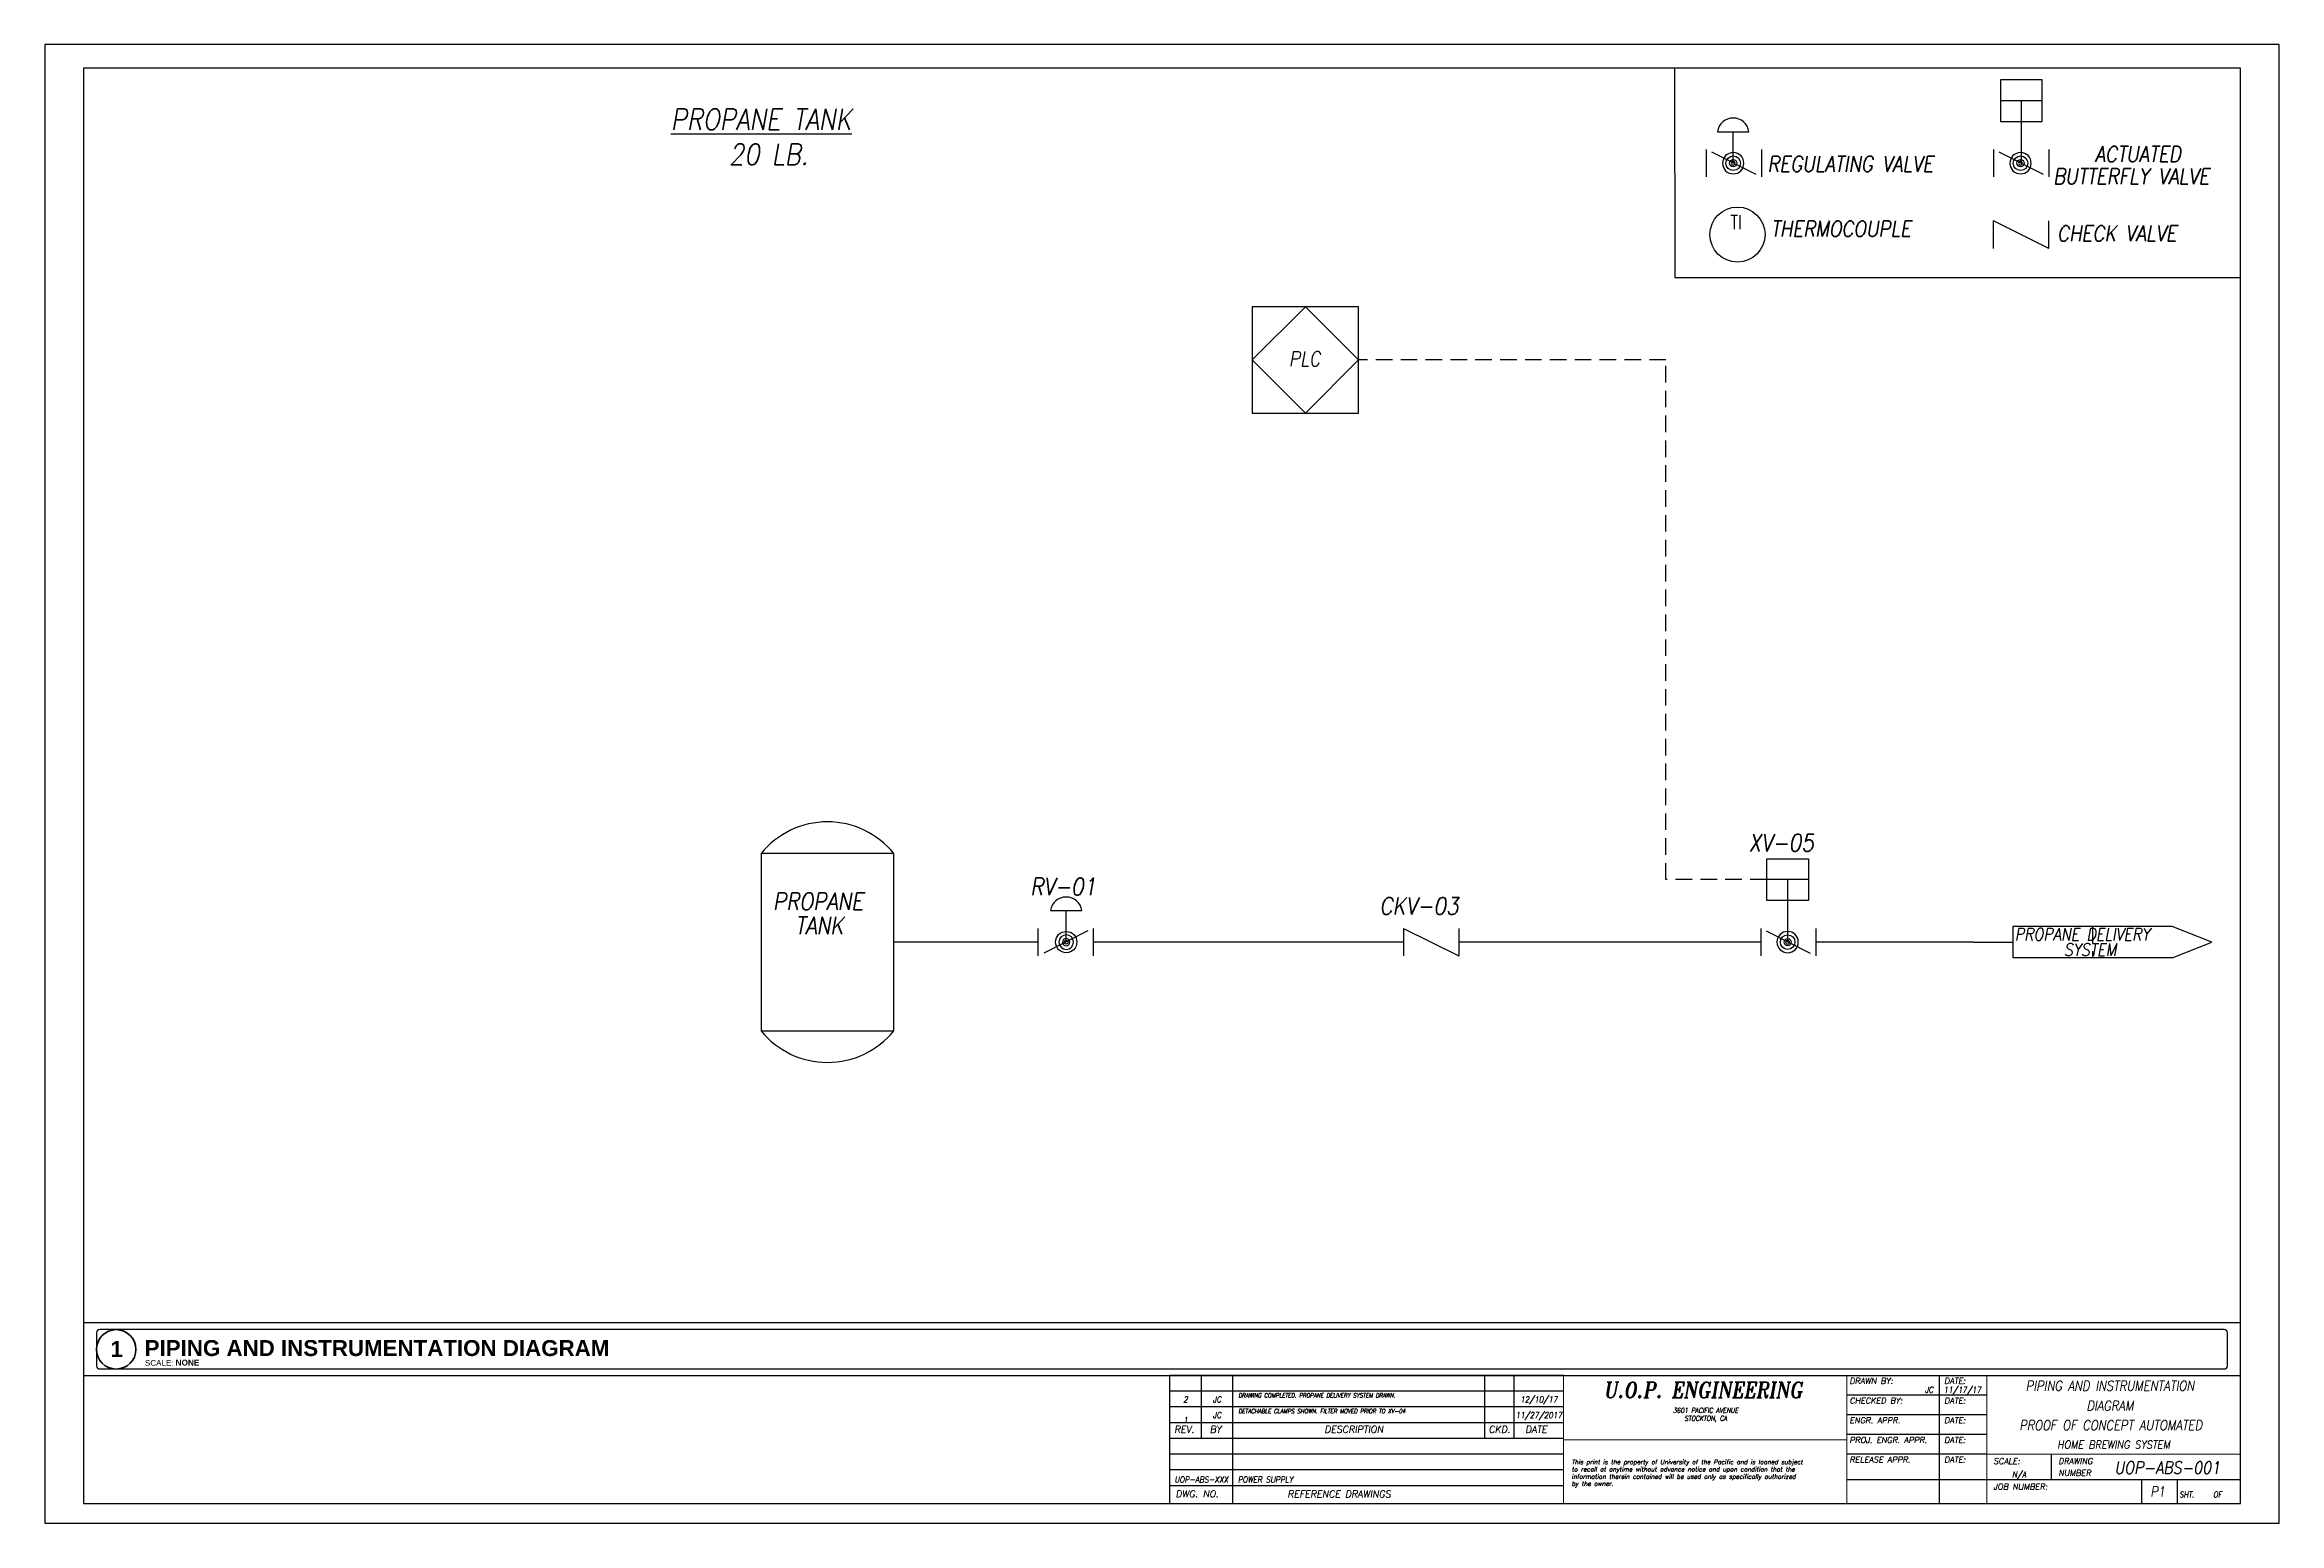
# Paper-space layout 'PROPANE SYS.' of a CAD drawing. Extents: x 0.7 to 34.5, y 0.2 to 22.5.
import ezdxf
from ezdxf.enums import TextEntityAlignment as Align

# ---------------------------------------------------------------- set-up
doc = ezdxf.new("R2010")
doc.units = 0
doc.header["$MEASUREMENT"] = 0
doc.linetypes.add('HIDDEN', pattern=[0.375, 0.25, -0.125])
doc.layers.get('Defpoints').update_dxf_attribs({"color": 247})
for name, color, linetype in [('BORDER', 6, 'Continuous'), ('LEADER', 7, 'Continuous'), ('LEGEND LINES', 7, 'Continuous'), ('P-E-WINE', 234, 'Continuous'), ('P-WINE', 202, 'Continuous'), ('PL', 202, 'Continuous'), ('PLC LINES', 102, 'Continuous'), ('PROPANE TANK', 142, 'Continuous'), ('TEXT', 7, 'Continuous'), ('TRUCK WASH - E - PW', 250, 'Continuous'), ('VALVE', 7, 'Continuous')]:
    doc.layers.add(name, color=color, linetype=linetype)
doc.styles.add('ROMANT', font='romant', dxfattribs={"width": 0.8579})
doc.styles.get("Standard").update_dxf_attribs({"font": 'arial.ttf'})
doc.styles.add('TLARGE', font='romans', dxfattribs={"width": 0.9, "oblique": 10, "height": 0.1875})
doc.styles.add('TLMEDIUM', font='romans', dxfattribs={"width": 0.85, "oblique": 10, "height": 0.15625})
doc.styles.add('TLSMALL', font='romans', dxfattribs={"width": 0.9, "oblique": 10, "height": 0.09375})
doc.styles.add('TMEDIUM', font='romans', dxfattribs={"width": 0.9, "oblique": 10, "height": 0.125})
doc.styles.add('TSMALL', font='romans', dxfattribs={"width": 0.9, "oblique": 10, "height": 0.09375})
doc.styles.add('TSSMALL', font='romans', dxfattribs={"width": 0.9, "oblique": 10, "height": 0.078125})
doc.styles.add('TXSMALL', font='romans.shx', dxfattribs={"width": 0.9, "oblique": 10, "height": 0.07})
doc.styles.add('txt', font='romans.shx', dxfattribs={"height": 0.09375})

# ---------------------------------------------------------------- blocks, each defined once
blk = doc.blocks.new('Family - TPH View Title_0-135406-FIRST LEVEL FLOOR PLAN')
at = {"lineweight": 120}
blk.add_circle((0.312, 0.312), 0.313, dxfattribs=at)
at = {"lineweight": 15, "insert": (0.767, 0.143), "char_height": 0.09221, "width": 0.54562, "attachment_point": 1, "line_spacing_factor": 0.938532}
blk.add_mtext('\\fArial|b0|i0|c0|p34|;SCALE:', dxfattribs=at)
blk = doc.blocks.new('TITL-BLK')
for p, q in [((-10.75, 2.031), (-17, 2.031)), ((-17, 1.031), (-17, 2.031)), ((-10.75, 1.781), (-17, 1.781)), ((-16.5, 1.031), (-16.5, 2.031)), ((-16, 1.031), (-16, 2.031)), ((-12, 1.031), (-12, 2.031)), ((-11.531, 1.031), (-11.531, 2.031)), ((-4.781, 0), (-4.781, 2.031)), ((-10.75, 1.531), (-17, 1.531)), ((-4.031, 1.719), (-6.25, 1.719)), ((-10.75, 1.281), (-17, 1.281)), ((-4.031, 1.406), (-6.25, 1.406)), ((-4.031, 1.094), (-6.25, 1.094)), ((-10.75, 1.031), (-17, 1.031)), ((-17, 0), (-17, 1.031)), ((-10.75, 0.781), (-17, 0.781)), ((-16, 0), (-16, 1.031)), ((-4.031, 0.781), (-6.25, 0.781)), ((-3, 0.375), (-3, 0.781)), ((-10.75, 0.531), (-17, 0.531)), ((0, 0.375), (-6.25, 0.375)), ((-1.568, 0), (-1.568, 0.375)), ((-1, 0), (-1, 0.375)), ((-10.75, 0.281), (-17, 0.281))]:
    blk.add_line(p, q)
at = {"color": 210, "const_width": 0.0156}
for points in [[(-10.75, 2.031), (-6.25, 2.031)], [(-10.75, 0), (-10.75, 2.031)], [(-6.25, 2.031), (0, 2.031)], [(-6.25, 2.031), (-6.25, 0)], [(-4.031, 2.031), (-4.031, 0)], [(-10.75, 1.012), (-6.25, 1.012)], [(-4.031, 0.781), (0, 0.781)]]:
    blk.add_lwpolyline(points, dxfattribs=at)
at = {"style": 'TLSMALL', "oblique": 10}
for s, height, p in [('DRAWN BY:', 0.0938, (-6.208, 1.898)), ('DATE:', 0.0938, (-4.706, 1.898)), ('CHECKED BY:', 0.09375, (-6.208, 1.585)), ('DATE:', 0.0938, (-4.706, 1.585)), ('REV.', 0.1094, (-16.932, 1.121)), ('BY', 0.1094, (-16.366, 1.121)), ('DESCRIPTION', 0.1094, (-14.546, 1.121)), ('CKD.', 0.1094, (-11.94, 1.121)), ('DATE', 0.1094, (-11.358, 1.121)), ('ENGR. APPR.', 0.09375, (-6.208, 1.273)), ('DATE:', 0.0938, (-4.706, 1.273)), ('PROJ. ENGR. APPR.', 0.09375, (-6.208, 0.96)), ('RELEASE APPR.', 0.09375, (-6.208, 0.648)), ('DATE:', 0.0938, (-4.706, 0.96)), ('DATE:', 0.0938, (-4.706, 0.648)), ('SCALE:', 0.0938, (-3.925, 0.625)), ('DRAWING', 0.0938, (-2.893, 0.625)), ('information therein contained will be used only as specifically authorized', 0.07116, (-10.62, 0.392)), ('to recall at anytime without advance notice and upon condition that the', 0.07116, (-10.62, 0.507)), ('This print is the property of University of the Pacific and is loaned subject', 0.07116, (-10.62, 0.622)), ('NUMBER', 0.0938, (-2.893, 0.438)), ('DWG. NO.', 0.1094, (-16.91, 0.097)), ('REFERENCE DRAWINGS', 0.1094, (-15.133, 0.095)), ('by the owner.', 0.07116, (-10.62, 0.277)), ('JOB NUMBER:', 0.09375, (-3.925, 0.219))]:
    blk.add_text(s, height=height, dxfattribs=at).set_placement(p)
at = {"style": 'TLSMALL', "oblique": 10, "width": 0.85}
for s, p in [('SHT.', (-0.972, 0.094)), ('OF', (-0.436, 0.094))]:
    blk.add_text(s, height=0.0938, dxfattribs=at).set_placement(p)
at = {"style": 'TSMALL', "oblique": 10, "width": 0.9, "flags": 8}
for tag, p in [('REV-C', (-16.75, 1.828)), ('REV-C-BY', (-16.25, 1.828)), ('REV-C-CHKD', (-11.766, 1.828)), ('REV-C-DATE', (-11.141, 1.828)), ('REV-B', (-16.75, 1.578)), ('REV-A', (-16.75, 1.328)), ('REV-B-BY', (-16.25, 1.578)), ('REV-A-BY', (-16.25, 1.328)), ('REV-B-CHKD', (-11.766, 1.578)), ('REV-A-CHKD', (-11.766, 1.328)), ('REV-B-DATE', (-11.141, 1.578)), ('REV-A-DATE', (-11.141, 1.328))]:
    blk.add_attdef(tag, text='', height=0.0938, dxfattribs=at).set_placement(p, align=Align.BOTTOM_CENTER)
at = {"oblique": 10, "width": 0.9, "flags": 8}
for tag, p, height, style in [('REV-C-DESC', (-15.912, 1.931), 0.07, 'TXSMALL'), ('REV-C-DESC', (-15.912, 1.818), 0.07, 'TXSMALL'), ('REV-C-DESC', (-15.912, 1.858), 0.0938, 'TSMALL'), ('REV-B-DESC', (-15.912, 1.681), 0.07, 'TXSMALL'), ('REV-B-DESC', (-15.912, 1.568), 0.07, 'TXSMALL'), ('REV-A-DESC', (-15.912, 1.431), 0.07, 'TXSMALL'), ('REV-B-DESC', (-15.912, 1.608), 0.0938, 'TSMALL'), ('REV-A-DESC', (-15.912, 1.358), 0.0938, 'TSMALL'), ('REV-A-DESC', (-15.912, 1.318), 0.07, 'TXSMALL'), ('REF-#3-TITLE', (-15.923, 0.832), 0.0938, 'TSMALL'), ('REF-#3-TITLE', (-15.912, 0.931), 0.07, 'TXSMALL'), ('REF-#3-TITLE', (-15.912, 0.818), 0.07, 'TXSMALL'), ('REF-#2-TITLE', (-15.912, 0.681), 0.07, 'TXSMALL'), ('REF-#2-TITLE', (-15.923, 0.582), 0.0938, 'TSMALL'), ('REF-#1-TITLE', (-15.923, 0.332), 0.0938, 'TSMALL'), ('REF-#2-TITLE', (-15.912, 0.568), 0.07, 'TXSMALL'), ('REF-#1-TITLE', (-15.912, 0.431), 0.07, 'TXSMALL'), ('REF-#1-TITLE', (-15.912, 0.318), 0.07, 'TXSMALL')]:
    blk.add_attdef(tag, p, '', height=height, dxfattribs=dict(at, style=style))
at = {"color": 210, "oblique": 10, "flags": 8}
for tag, height, style, width, p in [('UOPBLOCK', 0.25, 'ROMANT', 0.8579, (-8.336, 1.748)), ('TITLE-LINE#1', 0.156, 'TLMEDIUM', 0.85, (-2.016, 1.738)), ('UOPBLOCK', 0.25, 'ROMANT', 0.8579, (-8.332, 1.445)), ('STREET-ADDRESS', 0.0781, 'TSSMALL', 0.9, (-8.293, 1.298)), ('CITY,STATE,ZIP', 0.0781, 'TSSMALL', 0.9, (-8.302, 1.125)), ('DRAWING#', 0.188, 'TLARGE', 0.9, (-1.136, 0.448)), ('JOB#', 0.188, 'TLARGE', 0.9, (-2.205, 0.093)), ('SHEET-SEQUENCE', 0.188, 'TLARGE', 0.9, (-1.301, 0.093))]:
    blk.add_attdef(tag, text='', height=height, dxfattribs=dict(at, style=style, width=width)).set_placement(p, align=Align.CENTER)
at = {"style": 'TSMALL', "oblique": 10, "width": 0.9, "flags": 8}
for tag, p in [('DRAWN-BY', (-4.877, 1.757)), ('DRG-CHKD-BY', (-4.877, 1.444)), ('ENGR-APPR-BY', (-4.877, 1.132)), ('PROJ.-ENGR-APPR-BY', (-4.877, 0.819)), ('RELEASE-APPR-BY', (-4.877, 0.413))]:
    blk.add_attdef(tag, text='', height=0.0938, dxfattribs=at).set_placement(p, align=Align.RIGHT)
for tag, p in [('DRAWING-DATE', (-4.417, 1.757)), ('CHKD-DATE', (-4.417, 1.445)), ('ENGR-APPR-DATE', (-4.417, 1.132)), ('REF-#3', (-16.5, 0.832)), ('PROJ-ENGR-APPR-DATE', (-4.417, 0.82)), ('REF-#2', (-16.5, 0.582)), ('REF-#1', (-16.5, 0.332)), ('RELEASE-APPR-DATE', (-4.417, 0.413)), ('SCALE', (-3.516, 0.413)), ('SHEET#', (-0.577, 0.094)), ('TOTAL-SHEETS', (-0.146, 0.094))]:
    blk.add_attdef(tag, text='', height=0.0938, dxfattribs=at).set_placement(p, align=Align.CENTER)
blk = doc.blocks.new('4')
at = {"layer": 'LEADER', "linetype": 'Continuous'}
for p, q in [((-0.125, 0.062), (-0.125, -0.062)), ((-0.101, 0.051), (0.099, -0.05)), ((0.125, 0.062), (0.125, -0.062))]:
    blk.add_line(p, q, dxfattribs=at)
for radius in [0.0331, 0.0162]:
    blk.add_circle((-0.003, 0), radius, dxfattribs=at)
for major_axis in [(0.0484, 0), (-0.00875, 0)]:
    blk.add_ellipse((-0.003, 0), major_axis=major_axis, ratio=1, start_param=0, end_param=6.283175, dxfattribs=at)
blk = doc.blocks.new('*U26')
at = {"layer": 'LEADER', "linetype": 'Continuous'}
for p, q in [((-0.125, 0.375), (0.125, 0.375)), ((0, 0.375), (0, 0.25)), ((0, 0.25), (0, 0))]:
    blk.add_line(p, q, dxfattribs=at)
blk.add_lwpolyline([(-0.125, 0.5), (-0.125, 0.25), (0.125, 0.25), (0.125, 0.5)], close=True, dxfattribs=at)
blk = doc.blocks.new('PLC')
at = {"layer": 'P-WINE'}
for p, q in [((0, 0.75), (0, -0.75)), ((1.5, 0.75), (0, 0.75)), ((0.75, 0.75), (0, 0)), ((1.5, 0), (0.75, 0.75)), ((1.5, -0.75), (1.5, 0.75)), ((0, 0), (0.75, -0.75)), ((0.75, -0.75), (1.5, 0)), ((0, -0.75), (1.5, -0.75))]:
    blk.add_line(p, q, dxfattribs=at)
blk = doc.blocks.new('*U28')
at = {"layer": 'LEADER', "linetype": 'Continuous'}
for p, q in [((-0.125, 0.375), (0.125, 0.375)), ((0, 0.375), (0, 0.25)), ((0, 0.25), (0, 0))]:
    blk.add_line(p, q, dxfattribs=at)
blk.add_lwpolyline([(-0.125, 0.5), (-0.125, 0.25), (0.125, 0.25), (0.125, 0.5)], close=True, dxfattribs=at)
blk = doc.blocks.new('146')
at = {"linetype": 'Continuous'}
blk.add_circle((0, 0), 0.25, dxfattribs=at)
at = {"linetype": 'Continuous', "style": 'txt', "width": 0.799996}
for tag in ['TAG00', 'TAG10', 'TAG20', 'TAG30']:
    blk.add_attdef(tag, text='', height=0.125, dxfattribs=at).set_placement((0, 0), align=Align.CENTER)

psp = doc.layouts.new('PROPANE SYS.')

# ---------------------------------------------------------------- linework, layer by layer
psp.add_line((9.682, 2.379), (15.641, 2.379))
at = {"layer": 'BORDER'}
for p, q in [((1.332, 22.103), (1.332, 0.451)), ((33.87, 22.103), (1.332, 22.103)), ((33.87, 0.451), (33.87, 22.103)), ((1.332, 0.451), (33.87, 0.451))]:
    psp.add_line(p, q, dxfattribs=at)
at = {"layer": 'Defpoints'}
psp.add_lwpolyline([(34.454, 22.457), (0.748, 22.457), (0.748, 0.151), (34.454, 0.151)], close=True, dxfattribs=at)
at = {"layer": 'LEADER', "linetype": 'Continuous'}
for p, q in [((30.145, 19.384), (30.145, 19.8)), ((30.976, 19.384), (30.976, 19.8)), ((21.245, 9.126), (21.245, 8.71)), ((22.076, 9.126), (22.076, 8.71))]:
    psp.add_line(p, q, dxfattribs=at)
at = {"layer": 'LEADER'}
for p, q in [((30.976, 19.384), (30.145, 19.8)), ((21.245, 9.126), (22.076, 8.71))]:
    psp.add_line(p, q, dxfattribs=at)
at = {"layer": 'LEGEND LINES'}
psp.add_lwpolyline([(25.334, 22.103), (25.337, 18.943), (33.87, 18.943)], dxfattribs=at)
at = {"layer": 'PL'}
for p, q in [((15.73, 8.918), (13.557, 8.918)), ((16.147, 8.918), (16.146, 8.918)), ((21.245, 8.918), (16.561, 8.918)), ((26.632, 8.918), (22.076, 8.918)), ((29.84, 8.918), (27.464, 8.918)), ((29.84, 8.918), (30.434, 8.918))]:
    psp.add_line(p, q, dxfattribs=at)
at = {"layer": 'PLC LINES', "linetype": 'HIDDEN'}
psp.add_line((31.637, 9.155), (31.637, 8.68), dxfattribs=at)
psp.add_lwpolyline([(26.723, 9.861), (25.202, 9.861), (25.202, 17.702), (20.566, 17.702)], dxfattribs=at)
at = {"layer": 'PROPANE TANK'}
for p, q in [((13.557, 10.254), (11.553, 10.254)), ((11.553, 10.254), (11.553, 7.582)), ((13.557, 7.582), (13.557, 10.254)), ((11.553, 7.582), (13.557, 7.582))]:
    psp.add_line(p, q, dxfattribs=at)
for centre, start, end in [((12.555, 9.447), 38.8354, 141.1646), ((12.555, 8.389), 218.8354, 321.1646)]:
    psp.add_arc(centre, 1.286, start, end, dxfattribs=at)
at = {"layer": 'TEXT'}
psp.add_lwpolyline([(1.332, 2.38), (33.87, 2.38), (33.87, 3.173), (1.332, 3.173)], close=True, dxfattribs=at)
psp.add_lwpolyline([(1.578, 2.479), (33.624, 2.479, 0.41421), (33.672, 2.527), (33.672, 3.026, 0.414217), (33.624, 3.074), (1.578, 3.073, 0.41421), (1.531, 3.026), (1.531, 2.526, 0.414217)], format="xyb", close=True, dxfattribs=at)
at = {"layer": 'TRUCK WASH - E - PW'}
for p, q in [((32.84, 9.155), (30.434, 9.155)), ((30.434, 9.155), (30.434, 8.68)), ((33.434, 8.918), (32.84, 9.155)), ((32.84, 8.68), (33.434, 8.918)), ((32.84, 8.68), (30.434, 8.68))]:
    psp.add_line(p, q, dxfattribs=at)
at = {"layer": 'VALVE'}
for p, q in [((25.979, 21.144), (26.454, 21.144)), ((26.217, 20.669), (26.217, 21.144)), ((15.918, 9.393), (16.393, 9.393)), ((16.155, 8.918), (16.155, 9.393))]:
    psp.add_line(p, q, dxfattribs=at)
for centre in [(26.217, 21.11), (16.155, 9.359)]:
    psp.add_arc(centre, 0.24, 8.1103, 171.8897, dxfattribs=at)

# ---------------------------------------------------------------- block references
at = {"layer": 'LEADER', "linetype": 'Continuous'}
ref = psp.add_blockref('146', (26.281, 19.592), dxfattribs=dict(at, xscale=1.6625, yscale=1.6625, zscale=1.6625))
ref.add_attrib('TAG00', 'TI', dxfattribs={"linetype": 'Continuous', "height": 0.2078, "style": 'txt', "width": 0.799996}).set_placement((26.262, 19.675), align=Align.CENTER)
at = {"layer": 'P-E-WINE', "xscale": 1.06875, "yscale": 1.06875, "zscale": 1.06875}
psp.add_blockref('PLC', (18.963, 17.702), dxfattribs=at)
at = {"layer": 'TEXT', "xscale": 0.9494821164358993, "yscale": 0.9494821164358993, "zscale": 0.9494821164358993}
psp.add_blockref('Family - TPH View Title_0-135406-FIRST LEVEL FLOOR PLAN', (1.531, 2.479), dxfattribs=at)
at = {"layer": 'TEXT'}
ref = psp.add_blockref('TITL-BLK', (33.87, 0.451), dxfattribs=dict(at, xscale=0.95, yscale=0.95, zscale=0.95))
ref.add_attrib('TITLE-LINE#3', 'PROOF OF CONCEPT AUTOMATED ', dxfattribs={"layer": '0', "color": 210, "height": 0.14844, "style": 'TLMEDIUM', "oblique": 10, "width": 0.85}).set_placement((31.955, 1.557), align=Align.CENTER)
ref.add_attrib('TITLE-LINE#4', 'HOME BREWING SYSTEM', dxfattribs={"layer": '0', "color": 210, "height": 0.11875, "style": 'TMEDIUM', "oblique": 10, "width": 0.9}).set_placement((31.955, 1.279), align=Align.CENTER)
ref.add_attrib('DRAWN-BY', 'JC', dxfattribs={"layer": '0', "height": 0.0891, "style": 'TSMALL', "oblique": 10, "width": 0.9}).set_placement((29.236, 2.12), align=Align.RIGHT)
ref.add_attrib('DRAWING-DATE', '11/17/17', dxfattribs={"layer": '0', "height": 0.0891, "style": 'TSMALL', "oblique": 10, "width": 0.9}).set_placement((29.674, 2.12), align=Align.CENTER)
ref.add_attrib('SCALE', 'N/A', dxfattribs={"layer": '0', "height": 0.0891, "style": 'TSMALL', "oblique": 10, "width": 0.9}).set_placement((30.53, 0.843), align=Align.CENTER)
ref.add_attrib('COMPANY', 'U.O.P. ENGINEERING', dxfattribs={"layer": '0', "color": 210, "height": 0.2375, "style": 'ROMANT', "oblique": 10, "width": 0.8579}).set_placement((25.761, 2.044), align=Align.CENTER)
ref.add_attrib('STREET-ADDRESS', '3601 PACIFIC AVENUE', dxfattribs={"layer": '0', "color": 210, "height": 0.07422, "style": 'TSSMALL', "oblique": 10, "width": 0.9}).set_placement((25.801, 1.817), align=Align.CENTER)
ref.add_attrib('CITY,STATE,ZIP', 'STOCKTON, CA', dxfattribs={"layer": '0', "color": 210, "height": 0.07422, "style": 'TSSMALL', "oblique": 10, "width": 0.9}).set_placement((25.803, 1.697), align=Align.CENTER)
ref.add_attrib('REV-A', '1', dxfattribs={"layer": '0', "height": 0.0891, "style": 'TSMALL', "oblique": 10, "width": 0.9}).set_placement((17.957, 1.638), align=Align.BOTTOM_CENTER)
ref.add_attrib('REV-A-BY', 'JC', dxfattribs={"layer": '0', "height": 0.0891, "style": 'TSMALL', "oblique": 10, "width": 0.9}).set_placement((18.432, 1.712), align=Align.BOTTOM_CENTER)
ref.add_attrib('REV-A-DESC', 'DETACHABLE CLAMPS SHOWN. FILTER MOVED PRIOR TO XV-04', (18.753, 1.81), dxfattribs={"layer": '0', "height": 0.0665, "style": 'TXSMALL', "oblique": 10, "width": 0.9})
ref.add_attrib('REV-A-DATE', '11/27/2017', dxfattribs={"layer": '0', "height": 0.0891, "style": 'TSMALL', "oblique": 10, "width": 0.9}).set_placement((23.286, 1.712), align=Align.BOTTOM_CENTER)
ref.add_attrib('REV-B', '2', dxfattribs={"layer": '0', "height": 0.0891, "style": 'TSMALL', "oblique": 10, "width": 0.9}).set_placement((17.957, 1.949), align=Align.BOTTOM_CENTER)
ref.add_attrib('REV-B-BY', 'JC', dxfattribs={"layer": '0', "height": 0.0891, "style": 'TSMALL', "oblique": 10, "width": 0.9}).set_placement((18.432, 1.949), align=Align.BOTTOM_CENTER)
ref.add_attrib('REV-B-DESC', 'DRAWING COMPLETED. PROPANE DELIVERY SYSTEM DRAWN.', (18.753, 2.048), dxfattribs={"layer": '0', "height": 0.0665, "style": 'TXSMALL', "oblique": 10, "width": 0.9})
ref.add_attrib('REV-B-DATE', '12/10/17', dxfattribs={"layer": '0', "height": 0.0891, "style": 'TSMALL', "oblique": 10, "width": 0.9}).set_placement((23.286, 1.949), align=Align.BOTTOM_CENTER)
ref.add_attrib('REF-#1', 'UOP-ABS-XXX', dxfattribs={"layer": '0', "height": 0.08906, "style": 'TSMALL', "oblique": 10, "width": 0.9}).set_placement((18.195, 0.766), align=Align.CENTER)
ref.add_attrib('REF-#1-TITLE', 'POWER SUPPLY', (18.744, 0.766), dxfattribs={"layer": '0', "height": 0.08906, "style": 'TSMALL', "oblique": 10, "width": 0.9})
at = {"layer": 'VALVE', "linetype": 'Continuous'}
for name, p, xscale, yscale, zscale in [('*U28', (30.561, 20.669), 2.515647442323987, 2.515647442323987, 2.515647442323987), ('4', (26.227, 20.669), 3.325, 3.325, 3.325), ('4', (30.561, 20.669), 3.325, 3.325, 3.325), ('*U26', (27.038, 8.918), -2.515647442323987, 2.515647442323987, 2.515647442323987), ('4', (16.146, 8.918), -3.325, 3.325, 3.325), ('4', (27.048, 8.918), 3.325, 3.325, 3.325)]:
    psp.add_blockref(name, p, dxfattribs=dict(at, xscale=xscale, yscale=yscale, zscale=zscale))

# ---------------------------------------------------------------- texts
at = {"style": 'TLMEDIUM', "oblique": 10, "width": 0.85}
for s, height, p in [('ACTUATED', 0.2358, (31.673, 20.688)), ('REGULATING VALVE', 0.23584, (26.735, 20.541)), ('BUTTERFLY VALVE', 0.23584, (31.045, 20.353)), ('THERMOCOUPLE', 0.23584, (26.785, 19.562)), ('CHECK VALVE', 0.23584, (31.103, 19.491)), ('PLC', 0.2211, (19.514, 17.608)), ('PROPANE', 0.2598, (11.734, 9.404)), ('CKV-03', 0.2598, (20.881, 9.334)), ('TANK', 0.2598, (12.07, 9.039)), ('PROPANE DELIVERY', 0.18555, (30.464, 8.944)), ('SYSTEM', 0.1855, (31.205, 8.712))]:
    psp.add_text(s, height=height, dxfattribs=at).set_placement(p)
at = {"color": 161, "style": 'TLMEDIUM', "oblique": 10, "width": 0.85}
for s, height, p in [('PIPING AND INSTRUMENTATION', 0.14844, (31.901, 2.151)), ('DIAGRAM', 0.1484, (31.901, 1.852)), ('UOP-ABS-001', 0.18555, (32.765, 0.898)), ('P1', 0.1484, (32.621, 0.556))]:
    psp.add_text(s, height=height, dxfattribs=at).set_placement(p, align=Align.CENTER)
at = {"insert": (8.594, 21.489), "char_height": 0.31584, "attachment_point": 1, "style": 'TLMEDIUM'}
psp.add_mtext_dynamic_manual_height_columns('\\pi1.59974;{\\LPROPANE TANK}\\P\\pi2.4764;20 LB. ', width=6.25944, gutter_width=0.781, heights=[0], dxfattribs=at)
at = {"layer": 'TEXT', "line_spacing_factor": 0.938532}
for s, insert, char_height, width, attachment_point in [('{\\fArial|b1|i0|c0|p34;1}', (1.835, 2.902), 0.24087, 0.21648, 2), ('{\\fArial|b1|i0|c0|p34;PIPING AND INSTRUMENTATION DIAGRAM}', (2.256, 2.915), 0.24087, 8.75213, 1), ('\\A1;{\\fArial|b1|i0|c0|p34;NONE}', (2.722, 2.62), 0.08906, 8.75213, 1)]:
    psp.add_mtext(s, dxfattribs=dict(at, insert=insert, char_height=char_height, width=width, attachment_point=attachment_point))
at = {"layer": 'VALVE', "style": 'TLMEDIUM', "oblique": 10, "width": 0.85}
for s, p in [('XV-05', (26.448, 10.287)), ('RV-01', (15.614, 9.626))]:
    psp.add_text(s, height=0.2598, dxfattribs=at).set_placement(p)

doc.saveas('drawing.dxf')
